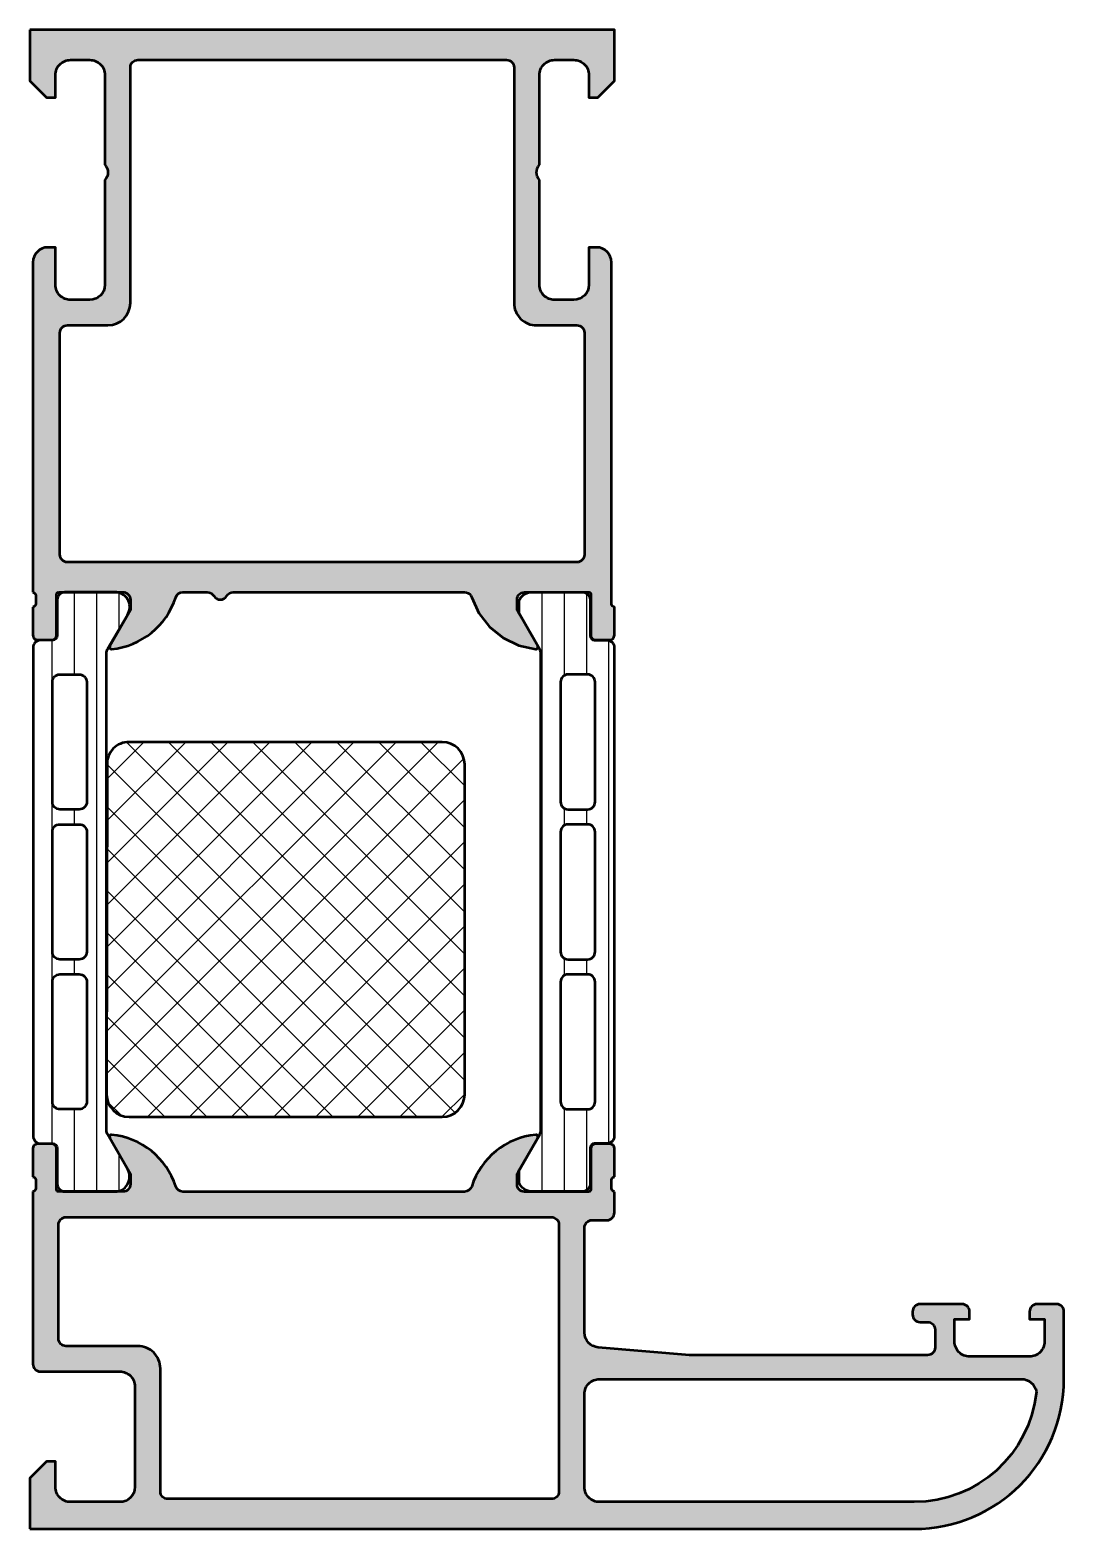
# Model space of a CAD drawing. Extents: x 0 to 69, y 0 to 100.
import ezdxf

# ---------------------------------------------------------------- set-up
doc = ezdxf.new("R2010")
doc.units = 0
for name, color, linetype, lineweight in [('0S-Alu contour', 7, 'Continuous', 50), ('0S-Alu hatch', 252, 'Continuous', 25), ('0S-Plastic contour', 254, 'Continuous', 50), ('0S-Plastic hatch', 253, 'Continuous', 25), ('0S-PT contour', 91, 'Continuous', 50), ('0S-PT hatch', 103, 'Continuous', 25)]:
    doc.layers.add(name, color=color, linetype=linetype, lineweight=lineweight)
pattern_1 = [(90, (0, 0), (-1.4859, 0), [])]

# ---------------------------------------------------------------- blocks, each defined once
blk = doc.blocks.new('430120__6A5ACF4F_3A1A_4404_AF6E_A0955A931F90_')
at = {"layer": '0S-Alu hatch'}
h = blk.add_hatch(color=256, dxfattribs=at)
edge = h.paths.add_edge_path()
edge.add_line((-0.0003802164005151, 99.98991842579602), (-0.000386907511654, 96.58991842578297))
edge.add_line((-0.000386907511654, 96.58991842578297), (1.099613092488255, 95.48991842578306))
edge.add_line((1.099613092488255, 95.48991842578306), (1.699613092488164, 95.48991842578306))
edge.add_line((1.699613092488164, 95.48991842578306), (1.699613092488164, 96.98991842578307))
edge.add_ellipse((2.699613092488283, 96.98991842578273), major_axis=(-1.000000000000119, 0), ratio=1, start_angle=269.9999999999808, end_angle=360, ccw=False)
edge.add_line((2.699613092488618, 97.98991842578283), (3.999613092488345, 97.98991842578283))
edge.add_ellipse((3.999613092488356, 96.98991842578285), major_axis=(-0.9999999999999857, 0), ratio=1, start_angle=180, end_angle=270.0000000000006, ccw=False)
edge.add_line((4.999613092488345, 96.98991842578283), (4.999613092488345, 90.98991842578285))
edge.add_ellipse((4.474613092488369, 90.48991842578283), major_axis=(-0.7249999999999829, 0), ratio=1, start_angle=136.3971810272952, end_angle=223.6028189727049, ccw=False)
edge.add_line((4.999613092488345, 89.98991842578282), (4.999613092488345, 82.98991842578317))
edge.add_ellipse((3.999613092488184, 82.98991842578299), major_axis=(-1.000000000000161, 0), ratio=1, start_angle=90.00000000000932, end_angle=180, ccw=False)
edge.add_line((3.999613092488345, 81.98991842578283), (2.699613092488164, 81.98991842578283))
edge.add_ellipse((2.699613092488154, 82.9899184257828), major_axis=(-0.9999999999999857, 0), ratio=1, start_angle=0, end_angle=90.00000000000051, ccw=False)
edge.add_line((1.699613092488164, 82.98991842578283), (1.699613092488164, 85.48991842578283))
edge.add_line((1.699613092488164, 85.48991842578283), (1.199613092488164, 85.48991842578283))
edge.add_arc((1.199613092488391, 84.48991842578307), 0.9999999999997726, 90.00000000001303, 180)
edge.add_line((0.1996130924886188, 84.48991842578283), (0.1996096279122525, 62.49029179644702))
edge.add_ellipse((0.1207649318092241, 62.22274321071141), major_axis=(-0.2789242403103473, 0), ratio=1, start_angle=178.8354106259141, end_angle=253.58012358051718, ccw=False)
edge.add_line((0.3996315563068151, 62.21707420956267), (0.3996315563068151, 61.7634802095626))
edge.add_ellipse((0.1207634606637308, 61.7578195500856), major_axis=(-0.2789255417370645, 0), ratio=1, start_angle=106.42459455535709, end_angle=181.1628700728737, ccw=False)
edge.add_line((0.1996305563068859, 61.49027620956275), (0.1996305563068859, 59.61026520955403))
edge.add_arc((0.4996305563067837, 59.61026520955408), 0.2999999999998977, 180, 270.0000000000108)
edge.add_line((0.4996305563068403, 59.31026520955419), (1.479604875349252, 59.31026520955419))
edge.add_arc((1.479604875349508, 59.61026520955411), 0.2999999999999261, 269.9999999999512, 360)
edge.add_line((1.779604875349434, 59.61026520955392), (1.779604875349662, 62.37026320955436))
edge.add_ellipse((1.899676067423591, 62.37023372008913), major_axis=(-0.1200711956952331, 0), ratio=1, start_angle=270.03397157005526, end_angle=359.9859281661568, ccw=False)
edge.add_line((1.899604875324769, 62.4903048946789), (6.199600038728533, 62.4903048946789))
edge.add_ellipse((6.199600038728587, 61.99030489467896), major_axis=(-0.4999999999999432, 0), ratio=1, start_angle=180, end_angle=270.0000000000062, ccw=False)
edge.add_line((6.699600038728533, 61.99030489467912), (6.699600038728533, 61.29030489467931))
edge.add_line((6.699600038728533, 61.29030489467931), (5.318104581106183, 58.89748457165154))
edge.add_arc((5.437719823376975, 58.82842467932745), 0.1381197846483871, 150.000000000045, 275.6225775507642)
edge.add_arc((4.961376797549643, 63.66691375655011), 5.000000000023643, 275.6225775508264, 342.251144380897)
edge.add_ellipse((10.19958718470503, 61.99026473546017), major_axis=(-0.4999999999785829, 0), ratio=1, start_angle=269.9999999999428, end_angle=342.2511443808156, ccw=False)
edge.add_line((10.19958718470553, 62.49026473543875), (11.83356178092123, 62.49026473543875))
edge.add_ellipse((11.83356178092119, 61.99026473543901), major_axis=(-0.4999999999997442, 0), ratio=1, start_angle=209.9999999999831, end_angle=269.99999999999613, ccw=False)
edge.add_arc((12.69958718470576, 62.49026473543882), 0.5000000000002734, 209.9999999999913, 330.0000000000087)
edge.add_ellipse((13.5656125884904, 61.99026473543865), major_axis=(-0.4999999999999928, 0), ratio=1, start_angle=269.9999999999866, end_angle=329.99999999998545, ccw=False)
edge.add_line((13.56561258849052, 62.49026473543864), (28.99963081952825, 62.49026473543807))
edge.add_line((28.99963081952825, 62.49026473543807), (29.12441204550038, 62.47443434125756))
edge.add_line((29.12441204550038, 62.47443434125756), (29.24128445647472, 62.42797203948606))
edge.add_line((29.24128445647472, 62.42797203948606), (29.3428658020826, 62.35381587887281))
edge.add_line((29.3428658020826, 62.35381587887281), (29.42272923872912, 62.25665756775168))
edge.add_line((29.42272923872912, 62.25665756775168), (29.4758219704168, 62.14264411339008))
edge.add_line((29.4758219704168, 62.14264411339008), (29.95523215008603, 61.0861517266664))
edge.add_line((29.95523215008603, 61.0861517266664), (30.66522468894055, 60.16858926102639))
edge.add_line((30.66522468894055, 60.16858926102639), (31.56757329663793, 59.43935865705459))
edge.add_line((31.56757329663793, 59.43935865705459), (32.61369515296479, 58.937721990434))
edge.add_line((32.61369515296479, 58.937721990434), (33.74726662685936, 58.69068758564089))
edge.add_line((33.74726662685936, 58.69068758564089), (33.78345173399117, 58.6918556631203))
edge.add_line((33.78345173399117, 58.6918556631203), (33.81810864699725, 58.70232584763147))
edge.add_line((33.81810864699725, 58.70232584763147), (33.84888769794708, 58.72138828204419))
edge.add_line((33.84888769794708, 58.72138828204419), (33.87370213002493, 58.74775057222456))
edge.add_line((33.87370213002493, 58.74775057222456), (33.89086957540582, 58.7796254087263))
edge.add_line((33.89086957540582, 58.7796254087263), (33.89922611634444, 58.81485174271865))
edge.add_line((33.89922611634444, 58.81485174271865), (33.89820519642814, 58.85104130068083))
edge.add_line((33.89820519642814, 58.85104130068083), (33.88787603194243, 58.88574050447591))
edge.add_line((33.88787603194243, 58.88574050447591), (32.49963140303549, 61.29026626131104))
edge.add_line((32.49963140303549, 61.29026626131104), (32.49963140303595, 61.99026320956289))
edge.add_line((32.49963140303595, 61.99026320956289), (32.51216347734322, 62.10152659553995))
edge.add_line((32.51216347734322, 62.10152659553995), (32.549141391653, 62.20721116299632))
edge.add_line((32.549141391653, 62.20721116299632), (32.60871066780197, 62.3020167286765))
edge.add_line((32.60871066780197, 62.3020167286765), (32.68788384898864, 62.38118870178465))
edge.add_line((32.68788384898864, 62.38118870178465), (32.7826903236151, 62.44075653130863))
edge.add_line((32.7826903236151, 62.44075653130863), (32.88837545529629, 62.47773283299415))
edge.add_line((32.88837545529629, 62.47773283299415), (32.99963903248392, 62.49026320955403))
edge.add_line((32.99963903248392, 62.49026320955403), (37.29965708538526, 62.49026320769718))
edge.add_line((37.29965708538526, 62.49026320769718), (37.33071335798701, 62.48617154745801))
edge.add_line((37.33071335798701, 62.48617154745801), (37.35965272082268, 62.47418209250503))
edge.add_line((37.35965272082268, 62.47418209250503), (37.38450338726085, 62.45511174565542))
edge.add_line((37.38450338726085, 62.45511174565542), (37.4035721544438, 62.43025986706396))
edge.add_line((37.4035721544438, 62.43025986706396), (37.41555976984642, 62.40131974217826))
edge.add_line((37.41555976984642, 62.40131974217826), (37.41964945599062, 62.37026320955369))
edge.add_line((37.41964945599062, 62.37026320955369), (37.41964945599062, 59.61026520955448))
edge.add_line((37.41964945599062, 59.61026520955448), (37.42987170810403, 59.5326194960241))
edge.add_line((37.42987170810403, 59.5326194960241), (37.45984183485604, 59.46026520955348))
edge.add_line((37.45984183485604, 59.46026520955348), (37.50751742163499, 59.39813317519798))
edge.add_line((37.50751742163499, 59.39813317519798), (37.56964945599071, 59.35045758841858))
edge.add_line((37.56964945599071, 59.35045758841858), (37.64200374246008, 59.3204874616676))
edge.add_line((37.64200374246008, 59.3204874616676), (37.71964945598944, 59.31026520955441))
edge.add_line((37.71964945598944, 59.31026520955441), (38.69962377503231, 59.31026520955396))
edge.add_line((38.69962377503231, 59.31026520955396), (38.76638005521869, 59.31778683589953))
edge.add_line((38.76638005521869, 59.31778683589953), (38.82978889676957, 59.33997454918375))
edge.add_line((38.82978889676957, 59.33997454918375), (38.88667071559081, 59.37571576481349))
edge.add_line((38.88667071559081, 59.37571576481349), (38.93417321977364, 59.42321826899655))
edge.add_line((38.93417321977364, 59.42321826899655), (38.96991443540452, 59.48010008781904))
edge.add_line((38.96991443540452, 59.48010008781904), (38.99210214868805, 59.54350892936787))
edge.add_line((38.99210214868805, 59.54350892936787), (38.9996237750334, 59.61026520955607))
edge.add_line((38.9996237750334, 59.61026520955607), (38.99962377503295, 61.49027620956309))
edge.add_line((38.99962377503295, 61.49027620956309), (38.93328330294395, 61.51967207454521))
edge.add_line((38.93328330294395, 61.51967207454521), (38.87676993368365, 61.56518486626208))
edge.add_line((38.87676993368365, 61.56518486626208), (38.83390827983595, 61.62373444990402))
edge.add_line((38.83390827983595, 61.62373444990402), (38.80759905715951, 61.69135840954067))
edge.add_line((38.80759905715951, 61.69135840954067), (38.79962277503324, 61.76348020956305))
edge.add_line((38.79962277503324, 61.76348020956305), (38.7996191959997, 84.48991842578295))
edge.add_arc((37.79961919599987, 84.48991842578299), 0.9999999999998294, 0, 89.99999999999675)
edge.add_line((37.79961919599993, 85.48991842578283), (37.29961919599992, 85.48991842578283))
edge.add_line((37.29961919599992, 85.48991842578283), (37.29961919599992, 82.9899184257826))
edge.add_ellipse((36.29961919600009, 82.98991842578255), major_axis=(-0.9999999999998365, 0), ratio=1, start_angle=90.00000000000358, end_angle=180, ccw=False)
edge.add_line((36.29961919600015, 81.9899184257827), (34.99961919599997, 81.98991842578283))
edge.add_ellipse((34.99961919599996, 82.9899184257828), major_axis=(-0.9999999999999857, 0), ratio=1, start_angle=0, end_angle=90.0000000000004, ccw=False)
edge.add_line((33.99961919599997, 82.98991842578283), (33.99961919599997, 89.98991842578282))
edge.add_ellipse((34.52461919599996, 90.48991842578283), major_axis=(-0.7249999999999939, 0), ratio=1, start_angle=-43.602818972704085, end_angle=43.602818972704085, ccw=False)
edge.add_line((33.99961919599997, 90.98991842578285), (33.99961919599997, 96.98991842578283))
edge.add_ellipse((34.99961919599996, 96.98991842578285), major_axis=(-0.9999999999999928, 0), ratio=1, start_angle=269.9999999999996, end_angle=360, ccw=False)
edge.add_line((34.99961919599997, 97.98991842578283), (36.29961919600015, 97.98991842578283))
edge.add_ellipse((36.29961919600016, 96.98991842578285), major_axis=(-0.9999999999999857, 0), ratio=1, start_angle=180, end_angle=270.0000000000004, ccw=False)
edge.add_line((37.29961919600015, 96.98991842578283), (37.29961919600015, 95.48991842578283))
edge.add_line((37.29961919600015, 95.48991842578283), (37.89961919600006, 95.48991842578283))
edge.add_line((37.89961919600006, 95.48991842578283), (38.99961919599997, 96.58991842578274))
edge.add_line((38.99961919599997, 96.58991842578274), (38.99961919599997, 99.98991842579602))
edge.add_line((38.99961919599997, 99.98991842579602), (-0.0003802164005151, 99.98991842579602))
edge = h.paths.add_edge_path()
edge.add_ellipse((7.199608514851732, 97.4899214775409), major_axis=(-0.5000000000000142, 0), ratio=1, start_angle=270.00000000000165, end_angle=360, ccw=False)
edge.add_line((7.199608514851718, 97.9899214775409), (31.7996237736366, 97.9899214775409))
edge.add_ellipse((31.79962377363652, 97.48992147754083), major_axis=(-0.5000000000000782, 0), ratio=1, start_angle=180, end_angle=269.999999999991, ccw=False)
edge.add_line((32.2996237736366, 97.48992147754069), (32.29962377363388, 81.78991384814636))
edge.add_arc((33.79962377363382, 81.78991384814606), 1.499999999999943, 180, 270.0000000000019)
edge.add_line((33.79962377363387, 80.28991384814611), (36.49962376991522, 80.28991384812815))
edge.add_ellipse((36.49962376991516, 79.7899138481281), major_axis=(-0.500000000000064, 0), ratio=1, start_angle=180, end_angle=269.99999999999267, ccw=False)
edge.add_line((36.99962376991522, 79.78991384821842), (36.9996237736405, 64.99026473579164))
edge.add_ellipse((36.4996273302848, 64.99026473570117), major_axis=(-0.4999964433557042, 0), ratio=1, start_angle=89.99796146253982, end_angle=180, ccw=False)
edge.add_line((36.49960954081604, 64.49026829266194), (2.499591035101332, 64.49128212531917))
edge.add_ellipse((2.499608514963494, 64.99128212501381), major_axis=(-0.5000000000001812, 0), ratio=1, start_angle=0, end_angle=89.99799695534278, ccw=False)
edge.add_line((1.999608514963313, 64.99128212510135), (1.999608518573094, 79.78991384823661))
edge.add_ellipse((2.499608518573065, 79.78991384814614), major_axis=(-0.4999999999999716, 0), ratio=1, start_angle=269.99999999999636, end_angle=360, ccw=False)
edge.add_line((2.499608518573097, 80.28991384814611), (5.199608514851718, 80.28991384814611))
edge.add_arc((5.199608514851718, 81.78991384814611), 1.5, 270, 360)
edge.add_line((6.699608514851718, 81.78991384814611), (6.699608514851718, 97.48992147754092))
at = {"layer": '0S-Alu contour', "color": 7}
for points in [[(-0.0003802164005151, 99.98991842579602), (-0.000386907511654, 96.58991842578297), (1.099613092488255, 95.48991842578306), (1.699613092488164, 95.48991842578306), (1.699613092488164, 96.98991842578307)], [(37.29961919600015, 96.98991842578283), (37.29961919600015, 95.48991842578283), (37.89961919600006, 95.48991842578283), (38.99961919599997, 96.58991842578274), (38.99961919599997, 99.98991842579602), (-0.0003802164005151, 99.98991842579602)], [(2.699613092488618, 97.98991842578283), (3.999613092488345, 97.98991842578283)], [(6.699608514851718, 81.78991384814611), (6.699608514851718, 97.48992147754092)], [(7.199608514851718, 97.9899214775409), (31.7996237736366, 97.9899214775409)], [(32.2996237736366, 97.48992147754069), (32.29962377363388, 81.78991384814636)], [(34.99961919599997, 97.98991842578283), (36.29961919600015, 97.98991842578283)], [(4.999613092488345, 96.98991842578283), (4.999613092488345, 90.98991842578285)], [(33.99961919599997, 90.98991842578285), (33.99961919599997, 96.98991842578283)], [(4.999613092488345, 89.98991842578282), (4.999613092488345, 82.98991842578317)], [(33.99961919599997, 82.98991842578283), (33.99961919599997, 89.98991842578282)], [(1.699613092488164, 82.98991842578283), (1.699613092488164, 85.48991842578283), (1.199613092488164, 85.48991842578283)], [(37.79961919599993, 85.48991842578283), (37.29961919599992, 85.48991842578283), (37.29961919599992, 82.9899184257826)], [(0.1996130924886188, 84.48991842578283), (0.1996096279122525, 62.49029179644702)], [(13.56561258849052, 62.49026473543864), (28.99963081952825, 62.49026473543807), (29.12441204550038, 62.47443434125756), (29.24128445647472, 62.42797203948606), (29.3428658020826, 62.35381587887281), (29.42272923872912, 62.25665756775168), (29.4758219704168, 62.14264411339008), (29.95523215008603, 61.0861517266664), (30.66522468894055, 60.16858926102639), (31.56757329663793, 59.43935865705459), (32.61369515296479, 58.937721990434), (33.74726662685936, 58.69068758564089), (33.78345173399117, 58.6918556631203), (33.81810864699725, 58.70232584763147), (33.84888769794708, 58.72138828204419), (33.87370213002493, 58.74775057222456), (33.89086957540582, 58.7796254087263), (33.89922611634444, 58.81485174271865), (33.89820519642814, 58.85104130068083), (33.88787603194243, 58.88574050447591), (32.49963140303549, 61.29026626131104), (32.49963140303595, 61.99026320956289), (32.51216347734322, 62.10152659553995), (32.549141391653, 62.20721116299632), (32.60871066780197, 62.3020167286765), (32.68788384898864, 62.38118870178465), (32.7826903236151, 62.44075653130863), (32.88837545529629, 62.47773283299415), (32.99963903248392, 62.49026320955403), (37.29965708538526, 62.49026320769718), (37.33071335798701, 62.48617154745801), (37.35965272082268, 62.47418209250503), (37.38450338726085, 62.45511174565542), (37.4035721544438, 62.43025986706396), (37.41555976984642, 62.40131974217826), (37.41964945599062, 62.37026320955369), (37.41964945599062, 59.61026520955448), (37.42987170810403, 59.5326194960241), (37.45984183485604, 59.46026520955348), (37.50751742163499, 59.39813317519798), (37.56964945599071, 59.35045758841858), (37.64200374246008, 59.3204874616676), (37.71964945598944, 59.31026520955441), (38.69962377503231, 59.31026520955396), (38.76638005521869, 59.31778683589953), (38.82978889676957, 59.33997454918375), (38.88667071559081, 59.37571576481349), (38.93417321977364, 59.42321826899655), (38.96991443540452, 59.48010008781904), (38.99210214868805, 59.54350892936787), (38.9996237750334, 59.61026520955607), (38.99962377503295, 61.49027620956309), (38.93328330294395, 61.51967207454521), (38.87676993368365, 61.56518486626208), (38.83390827983595, 61.62373444990402), (38.80759905715951, 61.69135840954067), (38.79962277503324, 61.76348020956305), (38.7996191959997, 84.48991842578295)], [(3.999613092488345, 81.98991842578283), (2.699613092488164, 81.98991842578283)], [(36.29961919600015, 81.9899184257827), (34.99961919599997, 81.98991842578283)], [(2.499608518573097, 80.28991384814611), (5.199608514851718, 80.28991384814611)], [(33.79962377363387, 80.28991384814611), (36.49962376991522, 80.28991384812815)], [(1.999608514963313, 64.99128212510135), (1.999608518573094, 79.78991384823661)], [(36.99962376991522, 79.78991384821842), (36.9996237736405, 64.99026473579164)], [(36.49960954081604, 64.49026829266194), (2.499591035101332, 64.49128212531917)], [(0.3996315563068151, 62.21707420956267), (0.3996315563068151, 61.7634802095626)], [(1.779604875349434, 59.61026520955392), (1.779604875349662, 62.37026320955436)], [(1.899604875324769, 62.4903048946789), (6.199600038728533, 62.4903048946789)], [(10.19958718470553, 62.49026473543875), (11.83356178092123, 62.49026473543875)], [(0.1996305563068859, 61.49027620956275), (0.1996305563068859, 59.61026520955403)], [(6.699600038728533, 61.99030489467912), (6.699600038728533, 61.29030489467931), (5.318104581106183, 58.89748457165154)], [(0.4996305563068403, 59.31026520955419), (1.479604875349252, 59.31026520955419)]]:
    blk.add_lwpolyline(points, dxfattribs=at)
at = {"layer": '0S-Alu contour', "color": 7, "extrusion": (0, 0, -1)}
for centre, radius, start, end in [((-2.699613092488283, 96.98991842578273), 1.000000000000119, 0, 90.00000000001923), ((-3.999613092488356, 96.98991842578285), 0.9999999999999857, 89.99999999999939, 180), ((-7.199608514851732, 97.4899214775409), 0.5000000000000142, 0, 89.99999999999837), ((-31.79962377363652, 97.48992147754083), 0.5000000000000782, 90.00000000000895, 180), ((-34.99961919599996, 96.98991842578285), 0.9999999999999928, 0, 90.0000000000004), ((-36.29961919600016, 96.98991842578285), 0.9999999999999857, 89.99999999999959, 180), ((-4.474613092488369, 90.48991842578283), 0.7249999999999829, 136.3971810272951, 223.6028189727049), ((-34.52461919599996, 90.48991842578283), 0.7249999999999939, 316.3971810272959, 43.6028189727041), ((-2.699613092488154, 82.9899184257828), 0.9999999999999857, 269.9999999999995, 0), ((-3.999613092488184, 82.98991842578299), 1.000000000000161, 180, 269.9999999999907), ((-34.99961919599996, 82.9899184257828), 0.9999999999999857, 269.9999999999996, 0), ((-36.29961919600009, 82.98991842578255), 0.9999999999998365, 180, 269.9999999999964), ((-2.499608518573065, 79.78991384814614), 0.4999999999999716, 0, 90.00000000000365), ((-36.49962376991516, 79.7899138481281), 0.500000000000064, 90.00000000000733, 180), ((-2.499608514963494, 64.99128212501381), 0.5000000000001812, 270.0020030446572, 0), ((-36.4996273302848, 64.99026473570117), 0.4999964433557042, 180, 270.0020385374602), ((-0.1207649318092241, 62.22274321071141), 0.2789242403103473, 106.4198764194828, 181.1645893740859), ((-1.899676067423591, 62.37023372008913), 0.1200711956952331, 0.0140718338431934, 89.96602842994473), ((-6.199600038728587, 61.99030489467896), 0.4999999999999432, 89.9999999999938, 180), ((-10.19958718470503, 61.99026473546017), 0.4999999999785829, 17.74885561918439, 90.00000000005718), ((-11.83356178092119, 61.99026473543901), 0.4999999999997442, 90.0000000000039, 150.0000000000169), ((-13.5656125884904, 61.99026473543865), 0.4999999999999928, 30.00000000001457, 90.00000000001342), ((-0.1207634606637308, 61.7578195500856), 0.2789255417370645, 178.8371299271263, 253.5754054446429)]:
    blk.add_arc(centre, radius, start, end, dxfattribs=at)
at = {"layer": '0S-Alu contour', "color": 7}
for centre, radius, start, end in [((1.199613092488391, 84.48991842578307), 0.9999999999997726, 90.00000000001303, 180), ((37.79961919599987, 84.48991842578299), 0.9999999999998294, 0, 89.99999999999675), ((5.199608514851718, 81.78991384814611), 1.5, 270, 0), ((33.79962377363382, 81.78991384814606), 1.499999999999943, 180, 270.0000000000019), ((4.961376797549643, 63.66691375655011), 5.000000000023643, 275.6225775508264, 342.251144380897), ((12.69958718470576, 62.49026473543882), 0.5000000000002734, 209.9999999999913, 330.0000000000087), ((0.4996305563067837, 59.61026520955408), 0.2999999999998977, 180, 270.0000000000108), ((1.479604875349508, 59.61026520955411), 0.2999999999999261, 269.9999999999512, 0), ((5.437719823376975, 58.82842467932745), 0.1381197846483871, 150.000000000045, 275.6225775507642)]:
    blk.add_arc(centre, radius, start, end, dxfattribs=at)
blk = doc.blocks.new('284163__4531438E_6E4B_417D_AE39_2A43026FD700___57F7EFBF_4CFB_40B4_B2FC_0DBEC8D63BB1_')
at = {"layer": '0S-Plastic hatch'}
h = blk.add_hatch(dxfattribs=at)
h.set_pattern_fill('ANSI31', color=256, scale=0.4680000000000001, angle=45, style=0)
h.set_pattern_definition(pattern_1)
edge = h.paths.add_edge_path()
edge.add_arc((0.7075306013844604, 26.21030189467891), 0.5, 180.0000269581648, 270)
edge.add_line((0.7075306013844603, 25.71030189467891), (1.517861934717728, 25.71030189467891))
edge.add_ellipse((1.517861934717725, 25.41030189467889), major_axis=(-0.3000000000000149, 0), ratio=1, start_angle=180, end_angle=269.99999999999943, ccw=False)
edge.add_line((1.81786193471774, 25.41030189467888), (1.817529984320714, 23.01030351174256))
edge.add_arc((2.317525961759299, 23.01030087211747), 0.4999959774455549, 179.9996975182267, 270.0003024811853)
edge.add_line((2.317528601384367, 22.51030489467889), (5.794070099483889, 22.5103048946789))
edge.add_arc((5.651759450492527, 23.50012296940175), 0.9999960709244822, 278.1816080519002, 392.7270160998408)
edge.add_line((6.493012099483878, 24.04075789467891), (5.174542384997239, 26.32441474142909))
edge.add_ellipse((5.607555101728022, 26.57441471572866), major_axis=(-0.5000000000003578, 0), ratio=1, start_angle=5.9898169411098934e-05, end_angle=29.999996599322287, ccw=False)
edge.add_line((5.107555101727938, 26.57441419296013), (5.112124444141926, 58.42619559639771))
edge.add_ellipse((5.612124444141946, 58.42619507362902), major_axis=(-0.5000000000002928, 0), ratio=1, start_angle=330.00000340065594, end_angle=359.9999401018306, ccw=False)
edge.add_line((5.179111727411313, 58.67619504792872), (6.497581441897891, 60.95985189467889))
edge.add_arc((5.666559194006608, 61.49975517119866), 0.9910063190954282, 326.9887934339474, 442.3408903046553)
edge.add_line((5.798639441897964, 62.48192029611607), (2.322097943798437, 62.48186958326562))
edge.add_arc((2.307985268505576, 61.9961534417437), 0.4859211229601602, 88.33571661605257, 180.6894656278489)
edge.add_line((1.822099326734755, 61.99030627761525), (1.822431277131783, 59.59030789467891))
edge.add_ellipse((1.522431277131795, 59.5903078946789), major_axis=(-0.299999999999988, 0), ratio=1, start_angle=90.00000000000102, end_angle=180, ccw=False)
edge.add_line((1.5224312771318, 59.29030789467891), (0.7075152730933568, 59.29030789467891))
edge.add_arc((0.7075152730933622, 58.79030789467892), 0.4999999999999929, 90.00000000000063, 180.0000269581648)
edge.add_line((0.2075152730934246, 58.79030765943815), (0.2075306013845158, 26.21030165943814))
edge = h.paths.add_edge_path()
edge.add_ellipse((3.293151885067735, 28.49717917475556), major_axis=(-0.4999963606566175, 0), ratio=1, start_angle=89.99958295741482, end_angle=180.0004170428646, ccw=False)
edge.add_line((3.293148245711108, 27.99718281411219), (1.99315413944322, 27.99718281411219))
edge.add_ellipse((1.993137566646399, 28.49718281592517), major_axis=(-0.500000002087636, 0), ratio=1, start_angle=0, end_angle=90.00189910261747, ccw=False)
edge.add_line((1.493137564558765, 28.49718281410704), (1.493137564558764, 36.49717976199471))
edge.add_ellipse((1.993137566716079, 36.49717976011725), major_axis=(-0.5000000021573149, 0), ratio=1, start_angle=269.9981009105036, end_angle=360, ccw=False)
edge.add_line((1.993154139398399, 36.99717976199991), (3.293148245711137, 36.99717976199992))
edge.add_ellipse((3.293151885067849, 36.49718340135667), major_axis=(-0.4999963606565038, 0), ratio=1, start_angle=179.9995829571355, end_angle=270.000417042595, ccw=False)
edge.add_line((3.793148245711108, 36.4971797619999), (3.793148245711107, 28.49718281411219))
edge = h.paths.add_edge_path()
edge.add_ellipse((3.2931482457215, 38.49717976199992), major_axis=(-0.5000000000000142, 0), ratio=1, start_angle=90.00000000119331, end_angle=180, ccw=False)
edge.add_line((3.293148245731913, 37.9971797619999), (1.993137564579569, 37.99717976199991))
edge.add_ellipse((1.993137564569163, 38.4971797619999), major_axis=(-0.4999999999999929, 0), ratio=1, start_angle=0, end_angle=90.0000000011924, ccw=False)
edge.add_line((1.49313756456917, 38.49717976199471), (1.493137564569167, 46.50088664682284))
edge.add_ellipse((1.993137564569167, 46.50088664682804), major_axis=(-0.5, 0), ratio=1, start_angle=270, end_angle=360, ccw=False)
edge.add_line((1.993137564569167, 47.00088664682804), (3.293148245721511, 47.00088664682804))
edge.add_ellipse((3.293148245721518, 46.50088664682805), major_axis=(-0.4999999999999929, 0), ratio=1, start_angle=180, end_angle=270.0000000000008, ccw=False)
edge.add_line((3.793148245721511, 46.50088664682285), (3.793148245721514, 38.49717976199471))
edge = h.paths.add_edge_path()
edge.add_ellipse((1.993137566656807, 48.50088664864102), major_axis=(-0.5000000020876408, 0), ratio=1, start_angle=0, end_angle=90.00189910261679, ccw=False)
edge.add_line((1.493137564569167, 48.5008866468229), (1.493137564569167, 56.50089885351006))
edge.add_ellipse((1.993122305780076, 56.50089885351526), major_axis=(-0.4999847412109091, 0), ratio=1, start_angle=270, end_angle=360, ccw=False)
edge.add_line((1.993122305780076, 57.00088359472617), (3.293132986932477, 57.00088359472618))
edge.add_ellipse((3.293132986932469, 56.50086833593714), major_axis=(-0.5000152587890412, 0), ratio=1, start_angle=180, end_angle=269.9999999999992, ccw=False)
edge.add_line((3.793148245721511, 56.50086833593193), (3.79314824572151, 48.50088664682803))
edge.add_ellipse((3.293151885078188, 48.50088300747136), major_axis=(-0.4999963606565677, 0), ratio=1, start_angle=89.9995829574089, end_angle=180.0004170428646, ccw=False)
edge.add_line((3.293148245721511, 48.00088664682804), (1.993154139453622, 48.00088664682804))
at = {"layer": '0S-Alu contour', "color": 7}
for points in [[(1.993122305780076, 57.00088359472617), (3.293132986932477, 57.00088359472618)], [(1.493137564569167, 48.5008866468229), (1.493137564569167, 56.50089885351006)], [(3.793148245721511, 56.50086833593193), (3.79314824572151, 48.50088664682803)], [(3.293148245721511, 48.00088664682804), (1.993154139453622, 48.00088664682804)], [(1.993137564569167, 47.00088664682804), (3.293148245721511, 47.00088664682804)], [(1.49313756456917, 38.49717976199471), (1.493137564569167, 46.50088664682284)], [(3.793148245721511, 46.50088664682285), (3.793148245721514, 38.49717976199471)], [(3.293148245731913, 37.9971797619999), (1.993137564579569, 37.99717976199991)], [(1.493137564558765, 28.49718281410704), (1.493137564558764, 36.49717976199471)], [(1.993154139398399, 36.99717976199991), (3.293148245711137, 36.99717976199992)], [(3.793148245711108, 36.4971797619999), (3.793148245711107, 28.49718281411219)], [(3.293148245711108, 27.99718281411219), (1.99315413944322, 27.99718281411219)]]:
    blk.add_lwpolyline(points, dxfattribs=at)
at = {"layer": '0S-Alu contour', "color": 7, "extrusion": (0, 0, -1)}
for centre, radius, start, end in [((-1.993122305780076, 56.50089885351526), 0.4999847412109091, 0, 90), ((-3.293132986932469, 56.50086833593714), 0.5000152587890412, 90.00000000000081, 180), ((-1.993137566656807, 48.50088664864102), 0.5000000020876408, 269.9981008973832, 0), ((-3.293151885078188, 48.50088300747136), 0.4999963606565677, 179.9995829571354, 270.0004170425911), ((-1.993137564569167, 46.50088664682804), 0.5, 0, 90), ((-3.293148245721518, 46.50088664682805), 0.4999999999999929, 89.9999999999992, 180), ((-1.993137564569163, 38.4971797619999), 0.4999999999999929, 269.9999999988076, 0), ((-3.2931482457215, 38.49717976199992), 0.5000000000000142, 180, 269.9999999988067), ((-1.993137566716079, 36.49717976011725), 0.5000000021573149, 0, 90.00189908949643), ((-3.293151885067849, 36.49718340135667), 0.4999963606565038, 89.99958295740495, 180.0004170428646), ((-1.993137566646399, 28.49718281592517), 0.500000002087636, 269.9981008973825, 0), ((-3.293151885067735, 28.49717917475556), 0.4999963606566175, 179.9995829571354, 270.0004170425853)]:
    blk.add_arc(centre, radius, start, end, dxfattribs=at)
at = {"layer": '0S-Plastic contour', "color": 7}
for points in [[(5.798639441897964, 62.48192029611607), (2.322097943798437, 62.48186958326562)], [(1.822099326734755, 61.99030627761525), (1.822431277131783, 59.59030789467891)], [(5.179111727411313, 58.67619504792872), (6.497581441897891, 60.95985189467889)], [(1.5224312771318, 59.29030789467891), (0.7075152730933568, 59.29030789467891)], [(0.2075152730934246, 58.79030765943815), (0.2075306013845158, 26.21030165943814)], [(5.107555101727938, 26.57441419296013), (5.112124444141926, 58.42619559639771)], [(6.493012099483878, 24.04075789467891), (5.174542384997239, 26.32441474142909)], [(0.7075306013844603, 25.71030189467891), (1.517861934717728, 25.71030189467891)], [(1.81786193471774, 25.41030189467888), (1.817529984320714, 23.01030351174256)], [(2.317528601384367, 22.51030489467889), (5.794070099483889, 22.5103048946789)]]:
    blk.add_lwpolyline(points, dxfattribs=at)
for centre, radius, start, end in [((2.307985268505576, 61.9961534417437), 0.4859211229601602, 88.33571661605257, 180.6894656278489), ((5.666559194006608, 61.49975517119866), 0.9910063190954282, 326.9887934339474, 82.34089030465535), ((0.7075152730933622, 58.79030789467892), 0.4999999999999929, 90.00000000000063, 180.0000269581648), ((0.7075306013844604, 26.21030189467891), 0.5, 180.0000269581648, 270), ((5.651759450492527, 23.50012296940175), 0.9999960709244822, 278.1816080519002, 32.72701609984075), ((2.317525961759299, 23.01030087211747), 0.4999959774455549, 179.9996975182267, 270.0003024811853)]:
    blk.add_arc(centre, radius, start, end, dxfattribs=at)
at = {"layer": '0S-Plastic contour', "color": 7, "extrusion": (0, 0, -1)}
for centre, radius, start, end in [((-1.522431277131795, 59.5903078946789), 0.299999999999988, 180, 269.999999999999), ((-5.612124444141946, 58.42619507362902), 0.5000000000002928, 5.98981694121e-05, 29.99999659934405), ((-5.607555101728022, 26.57441471572866), 0.5000000000003578, 330.0000034006777, 359.9999401018306), ((-1.517861934717725, 25.41030189467889), 0.3000000000000149, 90.0000000000006, 180)]:
    blk.add_arc(centre, radius, start, end, dxfattribs=at)
blk = doc.blocks.new('430710__FAF31C18_2536_43A8_BF3A_9848BAE1F6AA_')
at = {"layer": '0S-PT hatch'}
h = blk.add_hatch(dxfattribs=at)
h.set_pattern_fill('ANSI37', color=256, scale=0.625, angle=90, style=0)
h.set_pattern_definition([(135, (0, 0), (-1.403165018917055, -1.403165018917055), []), (225, (0, 0), (1.403165018917055, -1.403165018917055), [])])
edge = h.paths.add_edge_path()
edge.add_arc((27.50986952262735, 28.99030756991325), 1.500002675236727, 270.0001021862424, 359.999897814315)
edge.add_line((29.0098721978617, 28.99030489467891), (29.0098721978617, 50.99030489467891))
edge.add_arc((27.50986847841954, 50.99030117523676), 1.500003719446763, 0.0001420731681082, 89.99985792812735)
edge.add_line((27.5098721978617, 52.49030489467891), (6.609839772934932, 52.49030489467891))
edge.add_arc((6.586764708113093, 51.04601515516365), 1.444474060094391, 89.08467718396774, 182.2103232930194)
edge.add_line((5.143365360336359, 50.99030489467891), (5.109839772935425, 28.99030489467891))
edge.add_arc((6.609840290333769, 28.99030541207725), 1.500000517398432, 180.0000197662889, 269.999980236827)
edge.add_line((6.609839772934932, 27.49030489467891), (27.5098721978617, 27.49030489467891))
at = {"layer": '0S-PT contour', "color": 7}
for points in [[(27.5098721978617, 52.49030489467891), (6.609839772934932, 52.49030489467891)], [(5.143365360336359, 50.99030489467891), (5.109839772935425, 28.99030489467891)], [(29.0098721978617, 28.99030489467891), (29.0098721978617, 50.99030489467891)], [(6.609839772934932, 27.49030489467891), (27.5098721978617, 27.49030489467891)]]:
    blk.add_lwpolyline(points, dxfattribs=at)
for centre, radius, start, end in [((6.586764708113093, 51.04601515516365), 1.444474060094391, 89.08467718396774, 182.2103232930194), ((27.50986847841954, 50.99030117523676), 1.500003719446763, 0.0001420731681082, 89.99985792812735), ((6.609840290333769, 28.99030541207725), 1.500000517398432, 180.0000197662889, 269.999980236827), ((27.50986952262735, 28.99030756991325), 1.500002675236727, 270.0001021862424, 359.999897814315)]:
    blk.add_arc(centre, radius, start, end, dxfattribs=at)
blk = doc.blocks.new('284163__C8AC052E_BEB6_401B_8392_850701B3456E___D8141060_5E93_4253_BFD5_4B75A9B5EBB8_')
at = {"layer": '0S-Plastic hatch'}
h = blk.add_hatch(dxfattribs=at)
h.set_pattern_fill('ANSI31', color=256, scale=0.4680000000000001, angle=45, style=0)
h.set_pattern_definition(pattern_1)
edge = h.paths.add_edge_path()
edge.add_ellipse((38.49228467120704, 26.20996348602701), major_axis=(-0.5000000000000056, 0), ratio=1, start_angle=90.0000000000008, end_angle=179.9999730553583, ccw=False)
edge.add_line((38.49228467120705, 25.70996348602701), (37.68195333787378, 25.70996348602701))
edge.add_arc((37.68195333787379, 25.40996348602699), 0.3000000000000185, 90.00000000000136, 180)
edge.add_line((37.38195333787377, 25.40996348602698), (37.38228528827079, 23.00996510309066))
edge.add_ellipse((36.8822893108322, 23.00996246346559), major_axis=(-0.499995977445562, 0), ratio=1, start_angle=89.99969751881582, end_angle=180.0003024817733, ccw=False)
edge.add_line((36.88228667120714, 22.50996648602699), (33.40574517310762, 22.509966486027))
edge.add_ellipse((33.54805582209897, 23.49978456074985), major_axis=(-0.9999960709244742, 0), ratio=1, start_angle=-32.72701609984102, end_angle=81.81839194810021, ccw=False)
edge.add_line((32.70680317310763, 24.040419486027), (34.02527288759427, 26.32407633277719))
edge.add_arc((33.59226017086351, 26.57407630707675), 0.50000000000034, 330.0000034006769, 359.9999401018306)
edge.add_line((34.09226017086357, 26.57407578430824), (34.08769082844958, 58.42585718774582))
edge.add_arc((33.58769082844957, 58.42585666497713), 0.5000000000002875, 5.98981694121e-05, 29.99999659934351)
edge.add_line((34.0207035451802, 58.67585663927682), (32.70223383069362, 60.95951348602699))
edge.add_ellipse((33.54348647968495, 61.50014841130417), major_axis=(-0.9999960709244733, 0), ratio=1, start_angle=-81.8183919480976, end_angle=32.727016099842274, ccw=False)
edge.add_line((33.40117583069355, 62.48996648602701), (36.87771732879307, 62.48996648602702))
edge.add_ellipse((36.87771996841816, 61.98997050858842), major_axis=(-0.499995977445562, 0), ratio=1, start_angle=179.9996975182268, end_angle=270.0003024811883, ccw=False)
edge.add_line((37.37771594585675, 61.98996786896334), (37.37738399545972, 59.58996948602701))
edge.add_arc((37.67738399545971, 59.589969486027), 0.29999999999999, 180, 269.9999999999986)
edge.add_line((37.67738399545971, 59.28996948602701), (38.49229999949815, 59.28996948602701))
edge.add_ellipse((38.49229999949815, 58.78996948602702), major_axis=(-0.4999999999999929, 0), ratio=1, start_angle=179.9999730418353, end_angle=270, ccw=False)
edge.add_line((38.99229999949809, 58.78996925078625), (38.99228467120699, 26.20996325078624))
edge = h.paths.add_edge_path()
edge.add_arc((35.90666338752377, 28.49684076610366), 0.4999963606566175, 179.9995829571354, 270.0004170425854)
edge.add_line((35.9066670268804, 27.99684440546029), (37.20666113314829, 27.99684440546029))
edge.add_arc((37.20667770594511, 28.49684440727326), 0.5000000020876358, 269.9981008973821, 360)
edge.add_line((37.70667770803275, 28.49684440545514), (37.70667770803274, 36.49684135334281))
edge.add_arc((37.20667770587543, 36.49684135146535), 0.5000000021573144, 0, 90.00189908949643)
edge.add_line((37.20666113319311, 36.99684135334801), (35.90666702688037, 36.99684135334802))
edge.add_arc((35.90666338752366, 36.49684499270477), 0.4999963606565038, 89.9995829574049, 180.0004170428646)
edge.add_line((35.4066670268804, 36.496841353348), (35.4066670268804, 28.49684440546029))
edge = h.paths.add_edge_path()
edge.add_arc((37.20667770802234, 38.49684135334801), 0.4999999999999929, 269.9999999988071, 360)
edge.add_line((37.70667770802234, 38.4968413533428), (37.70667770802234, 46.50054823817094))
edge.add_arc((37.20667770802234, 46.50054823817614), 0.5, 0, 90)
edge.add_line((37.20667770802234, 47.00054823817614), (35.90666702687, 47.00054823817614))
edge.add_arc((35.90666702686999, 46.50054823817614), 0.4999999999999929, 89.9999999999992, 180)
edge.add_line((35.40666702687, 46.50054823817096), (35.40666702687, 38.49684135334282))
edge.add_arc((35.90666702687001, 38.49684135334802), 0.5000000000000142, 180, 269.9999999988063)
edge.add_line((35.9066670268596, 37.99684135334801), (37.20667770801193, 37.99684135334801))
edge = h.paths.add_edge_path()
edge.add_arc((35.90666338751332, 48.50054459881946), 0.4999963606565677, 179.9995829571354, 270.0004170425911)
edge.add_line((35.90666702687, 48.00054823817614), (37.20666113313789, 48.00054823817614))
edge.add_arc((37.2066777059347, 48.50054823998913), 0.500000002087643, 269.9981008973829, 360)
edge.add_line((37.70667770802235, 48.50054823817099), (37.70667770802234, 56.50056044485816))
edge.add_arc((37.20669296681143, 56.50056044486336), 0.4999847412109091, 0, 90)
edge.add_line((37.20669296681143, 57.00054518607426), (35.90668228565903, 57.00054518607428))
edge.add_arc((35.90668228565904, 56.50052992728524), 0.5000152587890412, 90.00000000000081, 180)
edge.add_line((35.40666702687, 56.50052992728003), (35.40666702687, 48.50054823817613))
at = {"layer": '0S-Alu contour', "color": 7}
for points in [[(37.20669296681143, 57.00054518607426), (35.90668228565903, 57.00054518607428)], [(35.40666702687, 56.50052992728003), (35.40666702687, 48.50054823817613)], [(37.70667770802235, 48.50054823817099), (37.70667770802234, 56.50056044485816)], [(35.90666702687, 48.00054823817614), (37.20666113313789, 48.00054823817614)], [(37.20667770802234, 47.00054823817614), (35.90666702687, 47.00054823817614)], [(35.40666702687, 46.50054823817096), (35.40666702687, 38.49684135334282)], [(37.70667770802234, 38.4968413533428), (37.70667770802234, 46.50054823817094)], [(35.9066670268596, 37.99684135334801), (37.20667770801193, 37.99684135334801)], [(35.4066670268804, 36.496841353348), (35.4066670268804, 28.49684440546029)], [(37.20666113319311, 36.99684135334801), (35.90666702688037, 36.99684135334802)], [(37.70667770803275, 28.49684440545514), (37.70667770803274, 36.49684135334281)], [(35.9066670268804, 27.99684440546029), (37.20666113314829, 27.99684440546029)]]:
    blk.add_lwpolyline(points, dxfattribs=at)
for centre, radius, start, end in [((35.90668228565904, 56.50052992728524), 0.5000152587890412, 90.00000000000081, 180), ((37.20669296681143, 56.50056044486336), 0.4999847412109091, 0, 90), ((35.90666338751332, 48.50054459881946), 0.4999963606565677, 179.9995829571354, 270.0004170425911), ((37.2066777059347, 48.50054823998913), 0.500000002087643, 269.9981008973829, 0), ((35.90666702686999, 46.50054823817614), 0.4999999999999929, 89.9999999999992, 180), ((37.20667770802234, 46.50054823817614), 0.5, 0, 90), ((35.90666702687001, 38.49684135334802), 0.5000000000000142, 180, 269.9999999988063), ((37.20667770802234, 38.49684135334801), 0.4999999999999929, 269.9999999988071, 0), ((35.90666338752366, 36.49684499270477), 0.4999963606565038, 89.9995829574049, 180.0004170428646), ((37.20667770587543, 36.49684135146535), 0.5000000021573144, 0, 90.00189908949643), ((35.90666338752377, 28.49684076610366), 0.4999963606566175, 179.9995829571354, 270.0004170425854), ((37.20667770594511, 28.49684440727326), 0.5000000020876358, 269.9981008973821, 0)]:
    blk.add_arc(centre, radius, start, end, dxfattribs=at)
at = {"layer": '0S-Plastic contour', "color": 7}
for points in [[(33.40117583069355, 62.48996648602701), (36.87771732879307, 62.48996648602702)], [(37.37771594585675, 61.98996786896334), (37.37738399545972, 59.58996948602701)], [(34.0207035451802, 58.67585663927682), (32.70223383069362, 60.95951348602699)], [(37.67738399545971, 59.28996948602701), (38.49229999949815, 59.28996948602701)], [(34.09226017086357, 26.57407578430824), (34.08769082844958, 58.42585718774582)], [(38.99229999949809, 58.78996925078625), (38.99228467120699, 26.20996325078624)], [(32.70680317310763, 24.040419486027), (34.02527288759427, 26.32407633277719)], [(37.38195333787377, 25.40996348602698), (37.38228528827079, 23.00996510309066)], [(38.49228467120705, 25.70996348602701), (37.68195333787378, 25.70996348602701)], [(36.88228667120714, 22.50996648602699), (33.40574517310762, 22.509966486027)]]:
    blk.add_lwpolyline(points, dxfattribs=at)
at = {"layer": '0S-Plastic contour', "color": 7, "extrusion": (0, 0, -1)}
for centre, radius, start, end in [((-33.54348647968495, 61.50014841130417), 0.9999960709244733, 327.2729839001577, 81.81839194809768), ((-36.87771996841816, 61.98997050858842), 0.499995977445562, 89.99969751881169, 180.0003024817733), ((-38.49229999949815, 58.78996948602702), 0.4999999999999929, 90, 180.0000269581648), ((-38.49228467120704, 26.20996348602701), 0.5000000000000056, 180.0000269446418, 269.9999999999992), ((-33.54805582209897, 23.49978456074985), 0.9999960709244742, 278.1816080518999, 32.72701609984097), ((-36.8822893108322, 23.00996246346559), 0.499995977445562, 179.9996975182267, 270.0003024811842)]:
    blk.add_arc(centre, radius, start, end, dxfattribs=at)
at = {"layer": '0S-Plastic contour', "color": 7}
for centre, radius, start, end in [((37.67738399545971, 59.589969486027), 0.29999999999999, 180, 269.9999999999986), ((33.58769082844957, 58.42585666497713), 0.5000000000002875, 5.98981694121e-05, 29.99999659934351), ((33.59226017086351, 26.57407630707675), 0.50000000000034, 330.0000034006769, 359.9999401018306), ((37.68195333787379, 25.40996348602699), 0.3000000000000185, 90.00000000000136, 180)]:
    blk.add_arc(centre, radius, start, end, dxfattribs=at)
blk = doc.blocks.new('375450__245103CE_2C1C_4AD3_AAA5_486B40AAE228_')
at = {"layer": '0S-Alu hatch'}
h = blk.add_hatch(color=256, dxfattribs=at)
edge = h.paths.add_edge_path()
edge.add_line((0, 0), (58.99993896484406, -1.99e-13))
edge.add_arc((58.99993896484404, 9.999999999999991), 10.00000000000019, 270.0000000000001, 360)
edge.add_line((68.99993896484423, 10.00000000000004), (68.999938964844, 14.50000000000008))
edge.add_arc((68.49995304074075, 14.5000140779037), 0.4999859243014497, 359.9983867455008, 449.9946187136917)
edge.add_line((68.50000000000071, 14.99999999999992), (67.19995117187526, 14.99999999999991))
edge.add_arc((67.19998807066443, 14.49996310121074), 0.5000369001505963, 90.00422797775568, 179.9957720223886)
edge.add_line((66.69995117187526, 14.49999999999983), (66.69995117187531, 13.99999999999989))
edge.add_line((66.69995117187531, 13.99999999999989), (67.69995117187548, 13.99999999999989))
edge.add_line((67.69995117187548, 13.99999999999989), (67.69995117187526, 12.50000000000007))
edge.add_ellipse((66.70002533543206, 12.49992583644312), major_axis=(-0.9999258391935171, 0), ratio=1, start_angle=89.99575042603601, end_angle=180.0042495739118, ccw=False)
edge.add_line((66.69995117187509, 11.49999999999993), (62.69998168945327, 11.4999999999999))
edge.add_ellipse((62.69997606790818, 12.4999943784547), major_axis=(-0.9999943784706017, 0), ratio=1, start_angle=-0.0003220922610012167, end_angle=90.00032209261838, ccw=False)
edge.add_line((61.69998168945338, 12.49999999999988), (61.69998168945338, 13.9999999999999))
edge.add_line((61.69998168945338, 13.9999999999999), (62.69998168945338, 14.00000000000001))
edge.add_line((62.69998168945338, 14.00000000000001), (62.69998168945338, 14.49999999999979))
edge.add_arc((62.19999200956398, 14.50001032011049), 0.4999896799959026, 359.9988173777201, 450.00118262195)
edge.add_line((62.19998168945358, 14.99999999999988), (59.39999389648398, 14.99999999999993))
edge.add_arc((59.39998357637346, 14.50001032011061), 0.4999896799958245, 89.9988173780377, 180.0011826222798)
edge.add_line((58.89999389648415, 14.50000000000003), (58.89999389648465, 14.29998779296893))
edge.add_arc((59.39998357637407, 14.29997747285815), 0.4999896799959239, 179.9988173777201, 270.0011826219411)
edge.add_line((59.3999938964844, 13.79998779296873), (59.89999389648469, 13.79998779296866))
edge.add_ellipse((59.9000042165952, 13.29999811307932), major_axis=(-0.4999896799958493, 0), ratio=1, start_angle=179.9988173780284, end_angle=270.00118262196315, ccw=False)
edge.add_line((60.39999389648454, 13.29998779296895), (60.3999938964846, 12.09999999618758))
edge.add_ellipse((59.90000421659509, 12.09998967607692), major_axis=(-0.4999896799960234, 0), ratio=1, start_angle=89.99881737804748, end_angle=180.0011826222799, ccw=False)
edge.add_line((59.89999389648466, 11.5999999961874), (44.00000000000076, 11.5999999961873))
edge.add_line((44.00000000000076, 11.5999999961873), (37.91696392360547, 12.10686187082521))
edge.add_ellipse((38.00000000000038, 13.10340841264731), major_axis=(-1.000000000000328, 0), ratio=1, start_angle=0, end_angle=85.23689895508818, ccw=False)
edge.add_line((37.00000000000006, 13.1034084126461), (36.99999999999184, 20.0999979972755))
edge.add_ellipse((37.49999712736844, 20.10000086990743), major_axis=(-0.4999971273848472, 0), ratio=1, start_angle=-90.00032918121718, end_angle=0.0003291815056059022, ccw=False)
edge.add_line((37.49999999999997, 20.59999799728402), (38.50000000000023, 20.59999799728391))
edge.add_arc((38.50000287263193, 21.09999512465226), 0.4999971273766049, 269.9996708187633, 360.0003291815056)
edge.add_line((39.00000000000028, 21.09999799728417), (39.00000000000006, 22.49996648602701))
edge.add_ellipse((39.07883644654308, 22.76748707802009), major_axis=(-0.2788950563273944, 0), ratio=1, start_angle=-1.1645893740987958, end_angle=73.58012358051008, ccw=False)
edge.add_line((38.79999900000007, 22.77315548601847), (38.7999990000001, 23.22674948601854))
edge.add_ellipse((39.07886709564333, 23.23241014549561), major_axis=(-0.2789255417372077, 0), ratio=1, start_angle=-73.57540544463939, end_angle=1.1628700728896888, ccw=False)
edge.add_line((39.00000000000011, 23.4999534860186), (39.00000000000003, 25.37996448602702))
edge.add_arc((38.70000000000004, 25.37996448602705), 0.2999999999999829, 0, 89.99999999999459)
edge.add_line((38.70000000000008, 25.67996448602703), (37.72002568095729, 25.67996448602703))
edge.add_arc((37.72002568095731, 25.37996448602703), 0.3000000000000043, 90.00000000000406, 180)
edge.add_line((37.42002568095731, 25.37996448602701), (37.42002568095725, 22.619966486027))
edge.add_ellipse((37.30002568095755, 22.61996648602699), major_axis=(-0.1199999999997061, 0), ratio=1, start_angle=90.00000000000682, end_angle=180, ccw=False)
edge.add_line((37.30002568095756, 22.49996648602728), (32.99999999999994, 22.49996648602723))
edge.add_ellipse((33.00000000000001, 22.99996648602716), major_axis=(-0.4999999999999219, 0), ratio=1, start_angle=0, end_angle=89.99999999999272, ccw=False)
edge.add_line((32.50000000000009, 22.99996648602723), (32.50000000000003, 23.69996648602692))
edge.add_line((32.50000000000003, 23.69996648602692), (33.88149545762246, 26.09278680905473))
edge.add_arc((33.76188021535167, 26.16184670137901), 0.13811978464848, 329.9999999999811, 455.6225775508294)
edge.add_arc((34.23822324117466, 21.32335762417672), 5.000000000003034, 95.6225775508016, 162.2515836439279)
edge.add_ellipse((29.00004591569777, 22.99995178969351), major_axis=(-0.4999517896934084, 0), ratio=1, start_angle=89.99999999997033, end_angle=162.2515836439148, ccw=False)
edge.add_line((29.00004591569751, 22.5000000000001), (10.19997184625143, 22.50000000000015))
edge.add_ellipse((10.1999718462512, 23.00039039166069), major_axis=(-0.5003903916605346, 0), ratio=1, start_angle=17.74841635609789, end_angle=90.0000000000257, ccw=False)
edge.add_arc((4.961376794411446, 21.32366252361026), 4.999999999998673, 17.74841635606511, 84.37742244919764)
edge.add_arc((5.43771982023398, 26.16215160080829), 0.1381197846484067, 84.37742244912657, 210.0000000000008)
edge.add_line((5.318104577963225, 26.09309170848408), (6.699600035585461, 23.70027138545621))
edge.add_line((6.699600035585461, 23.70027138545621), (6.699600035585689, 23.00027138545635))
edge.add_ellipse((6.199600035585604, 23.00027138545639), major_axis=(-0.5000000000000844, 0), ratio=1, start_angle=89.99999999999011, end_angle=180, ccw=False)
edge.add_line((6.199600035585518, 22.5002713854563), (1.899646557331664, 22.50027138545629))
edge.add_ellipse((1.899646557331642, 22.6203130705812), major_axis=(-0.1200416851249102, 0), ratio=1, start_angle=0, end_angle=90.00000000001052, ccw=False)
edge.add_line((1.779604872206732, 22.62031307058117), (1.779604872206789, 25.38031107058113))
edge.add_arc((1.479604872206728, 25.38031107058108), 0.3000000000000611, 0, 90.0000000000068)
edge.add_line((1.479604872206692, 25.68031107058114), (0.499630553163911, 25.68031107058118))
edge.add_arc((0.4996305531639464, 25.38031107058122), 0.2999999999999616, 90.00000000000676, 180)
edge.add_line((0.1996305531639848, 25.3803110705812), (0.1996305531639564, 23.50030007057274))
edge.add_ellipse((0.1207634575207707, 23.23275673004974), major_axis=(-0.2789255417372104, 0), ratio=1, start_angle=178.837129927113, end_angle=253.5754054446451, ccw=False)
edge.add_line((0.3996315531639993, 23.22709607057267), (0.3996315531639709, 22.77350207057273))
edge.add_ellipse((0.120949238407398, 22.76765882622777), major_axis=(-0.2787435668541185, 0), ratio=1, start_angle=106.43539371870071, end_angle=181.2011676841475, ccw=False)
edge.add_line((0.1998152725914507, 22.5003048946789), (0.2000122070312216, 10.99998168945269))
edge.add_arc((0.7000122070312927, 10.99998168945295), 0.500000000000071, 180, 270.0000000000277)
edge.add_line((0.7000122070315341, 10.49998168945288), (5.999999999984623, 10.49998168946875))
edge.add_ellipse((6.00000562152968, 9.499987310997952), major_axis=(-0.9999943784866031, 0), ratio=1, start_angle=179.9996779077392, end_angle=270.0003220926168, ccw=False)
edge.add_line((7.000000000000483, 9.499981689452724), (7.000000000000483, 2.799984741211076))
edge.add_ellipse((5.999980173925427, 2.800019826494067), major_axis=(-1.000019826690531, 0), ratio=1, start_angle=90.00113592790012, end_angle=179.9979898012363, ccw=False)
edge.add_line((6.000000000000425, 1.800000000000068), (2.700012207031505, 1.799999999999982))
edge.add_ellipse((2.699981135668992, 2.79996892863747), major_axis=(-0.999968929120217, 0), ratio=1, start_angle=-0.001780313160793412, end_angle=90.00178031325191, ccw=False)
edge.add_line((1.700012207031505, 2.799999999999869), (1.700012207031306, 4.499999999999928))
edge.add_line((1.700012207031306, 4.499999999999928), (1.100006103515681, 4.499999999999744))
edge.add_line((1.100006103515681, 4.499999999999744), (2.558e-13, 3.399993896484758))
edge.add_line((2.558e-13, 3.399993896484758), (0, 0))
edge = h.paths.add_edge_path()
edge.add_line((34.79998168945375, 1.9999999999999), (9.19998779296864, 1.9999999999999))
edge.add_ellipse((9.199984920336775, 2.499997127368033), major_axis=(-0.4999971273763846, 0), ratio=1, start_angle=-0.0003291815056059022, end_angle=90.00032918125538, ccw=False)
edge.add_line((8.69998779296864, 2.499999999999786), (8.69998779296864, 10.69998168945302))
edge.add_arc((7.19998779296872, 10.69998168945297), 1.499999999999921, 0, 90.000000000003)
edge.add_line((7.199987792968641, 12.1999816894529), (2.399918023380479, 12.19998168945291))
edge.add_ellipse((2.399918023380578, 12.69998168945278), major_axis=(-0.4999999999998721, 0), ratio=1, start_angle=0, end_angle=89.99999999998857, ccw=False)
edge.add_line((1.899918023380706, 12.69998168945291), (1.899918023380706, 20.30001220703129))
edge.add_ellipse((2.399918023380593, 20.3000122070314), major_axis=(-0.4999999999998864, 0), ratio=1, start_angle=270.000000000013, end_angle=360, ccw=False)
edge.add_line((2.399918023380479, 20.80001220703129), (34.79998168945329, 20.80001220703129))
edge.add_ellipse((34.79998456208512, 20.30001507966289), major_axis=(-0.4999971273766475, 0), ratio=1, start_angle=179.9996708184945, end_angle=270.00032918125135, ccw=False)
edge.add_line((35.29998168945352, 20.30001220703106), (35.29998168945351, 2.500000000000014))
edge.add_ellipse((34.79998456208536, 2.499997127368061), major_axis=(-0.499997127376413, 0), ratio=1, start_angle=89.9996708187739, end_angle=180.0003291815056, ccw=False)
edge = h.paths.add_edge_path()
edge.add_ellipse((37.99947166179388, 2.799471661793575), major_axis=(-0.9994718014380204, 0), ratio=1, start_angle=-0.03028754862560845, end_angle=90.03028754861748, ccw=False)
edge.add_line((37.00000000000026, 2.79999999999984), (37.00000000000026, 9.00106362785533))
edge.add_ellipse((37.99946056290638, 9.00053944139615), major_axis=(-0.9994607003659851, 0), ratio=1, start_angle=269.96907585232265, end_angle=359.96995012093953, ccw=False)
edge.add_line((38.00000000000031, 9.999999996187427), (66.16582920333437, 9.999999996187332))
edge.add_ellipse((66.16582920333443, 8.99999999618723), major_axis=(-1.000000000000103, 0), ratio=1, start_angle=188.341518224326, end_angle=270.00000000000324, ccw=False)
edge.add_ellipse((58.99993896484727, 10.00000000000264), major_axis=(-8.20000000000301, 0), ratio=1, start_angle=89.9999999999788, end_angle=174.0155028463727, ccw=False)
edge.add_line((58.99993896484423, 1.799999999999627), (38.00000000000003, 1.799999999999954))
at = {"layer": '0S-Alu contour', "color": 7}
for points in [[(5.318104577963225, 26.09309170848408), (6.699600035585461, 23.70027138545621), (6.699600035585689, 23.00027138545635)], [(32.50000000000009, 22.99996648602723), (32.50000000000003, 23.69996648602692), (33.88149545762246, 26.09278680905473)], [(0.1996305531639848, 25.3803110705812), (0.1996305531639564, 23.50030007057274)], [(1.479604872206692, 25.68031107058114), (0.499630553163911, 25.68031107058118)], [(1.779604872206732, 22.62031307058117), (1.779604872206789, 25.38031107058113)], [(37.42002568095731, 25.37996448602701), (37.42002568095725, 22.619966486027)], [(38.70000000000008, 25.67996448602703), (37.72002568095729, 25.67996448602703)], [(39.00000000000011, 23.4999534860186), (39.00000000000003, 25.37996448602702)], [(0.3996315531639993, 23.22709607057267), (0.3996315531639709, 22.77350207057273)], [(38.79999900000007, 22.77315548601847), (38.7999990000001, 23.22674948601854)], [(0.1998152725914507, 22.5003048946789), (0.2000122070312216, 10.99998168945269)], [(6.199600035585518, 22.5002713854563), (1.899646557331664, 22.50027138545629)], [(29.00004591569751, 22.5000000000001), (10.19997184625143, 22.50000000000015)], [(37.30002568095756, 22.49996648602728), (32.99999999999994, 22.49996648602723)], [(39.00000000000028, 21.09999799728417), (39.00000000000006, 22.49996648602701)], [(1.899918023380706, 12.69998168945291), (1.899918023380706, 20.30001220703129)], [(2.399918023380479, 20.80001220703129), (34.79998168945329, 20.80001220703129)], [(35.29998168945352, 20.30001220703106), (35.29998168945351, 2.500000000000014)], [(37.00000000000006, 13.1034084126461), (36.99999999999184, 20.0999979972755)], [(37.49999999999997, 20.59999799728402), (38.50000000000023, 20.59999799728391)], [(62.19998168945358, 14.99999999999988), (59.39999389648398, 14.99999999999993)], [(68.50000000000071, 14.99999999999992), (67.19995117187526, 14.99999999999991)], [(58.89999389648415, 14.50000000000003), (58.89999389648465, 14.29998779296893)], [(61.69998168945338, 12.49999999999988), (61.69998168945338, 13.9999999999999), (62.69998168945338, 14.00000000000001), (62.69998168945338, 14.49999999999979)], [(66.69995117187526, 14.49999999999983), (66.69995117187531, 13.99999999999989), (67.69995117187548, 13.99999999999989), (67.69995117187526, 12.50000000000007)], [(68.99993896484423, 10.00000000000004), (68.999938964844, 14.50000000000008)], [(59.3999938964844, 13.79998779296873), (59.89999389648469, 13.79998779296866)], [(60.39999389648454, 13.29998779296895), (60.3999938964846, 12.09999999618758)], [(7.199987792968641, 12.1999816894529), (2.399918023380479, 12.19998168945291)], [(59.89999389648466, 11.5999999961874), (44.00000000000076, 11.5999999961873), (37.91696392360547, 12.10686187082521)], [(66.69995117187509, 11.49999999999993), (62.69998168945327, 11.4999999999999)], [(0.7000122070315341, 10.49998168945288), (5.999999999984623, 10.49998168946875)], [(8.69998779296864, 2.499999999999786), (8.69998779296864, 10.69998168945302)], [(38.00000000000031, 9.999999996187427), (66.16582920333437, 9.999999996187332)], [(7.000000000000483, 9.499981689452724), (7.000000000000483, 2.799984741211076)], [(37.00000000000026, 2.79999999999984), (37.00000000000026, 9.00106362785533)], [(1.700012207031505, 2.799999999999869), (1.700012207031306, 4.499999999999928), (1.100006103515681, 4.499999999999744), (2.558e-13, 3.399993896484758), (0, 0)], [(34.79998168945375, 1.9999999999999), (9.19998779296864, 1.9999999999999)], [(6.000000000000425, 1.800000000000068), (2.700012207031505, 1.799999999999982)], [(58.99993896484423, 1.799999999999627), (38.00000000000003, 1.799999999999954)], [(0, 0), (58.99993896484406, -1.99e-13)]]:
    blk.add_lwpolyline(points, dxfattribs=at)
for centre, radius, start, end in [((5.43771982023398, 26.16215160080829), 0.1381197846484067, 84.37742244912657, 210.0000000000008), ((4.961376794411446, 21.32366252361026), 4.999999999998673, 17.74841635606511, 84.37742244919764), ((34.23822324117466, 21.32335762417672), 5.000000000003034, 95.6225775508016, 162.2515836439279), ((33.76188021535167, 26.16184670137901), 0.13811978464848, 329.9999999999811, 95.62257755082942), ((0.4996305531639464, 25.38031107058122), 0.2999999999999616, 90.00000000000676, 180), ((1.479604872206728, 25.38031107058108), 0.3000000000000611, 0, 90.0000000000068), ((37.72002568095731, 25.37996448602703), 0.3000000000000043, 90.00000000000406, 180), ((38.70000000000004, 25.37996448602705), 0.2999999999999829, 0, 89.99999999999459), ((38.50000287263193, 21.09999512465226), 0.4999971273766049, 269.9996708187633, 0.0003291815055843), ((59.39998357637346, 14.50001032011061), 0.4999896799958245, 89.9988173780377, 180.0011826222798), ((62.19999200956398, 14.50001032011049), 0.4999896799959026, 359.9988173777201, 90.0011826219501), ((67.19998807066443, 14.49996310121074), 0.5000369001505963, 90.00422797775568, 179.9957720223886), ((68.49995304074075, 14.5000140779037), 0.4999859243014497, 359.9983867455008, 89.99461871369166), ((59.39998357637407, 14.29997747285815), 0.4999896799959239, 179.9988173777201, 270.0011826219411), ((7.19998779296872, 10.69998168945297), 1.499999999999921, 0, 90.000000000003), ((0.7000122070312927, 10.99998168945295), 0.500000000000071, 180, 270.0000000000277), ((58.99993896484404, 9.999999999999991), 10.00000000000019, 270.0000000000001, 0)]:
    blk.add_arc(centre, radius, start, end, dxfattribs=at)
at = {"layer": '0S-Alu contour', "color": 7, "extrusion": (0, 0, -1)}
for centre, radius, start, end in [((-0.1207634575207707, 23.23275673004974), 0.2789255417372104, 106.4245945553549, 181.1628700728871), ((-6.199600035585604, 23.00027138545639), 0.5000000000000844, 180, 270.0000000000099), ((-33.00000000000001, 22.99996648602716), 0.4999999999999219, 270.0000000000073, 0), ((-39.07886709564333, 23.23241014549561), 0.2789255417372077, 358.8371299271103, 73.57540544463943), ((-0.120949238407398, 22.76765882622777), 0.2787435668541185, 178.7988323158525, 253.5646062812993), ((-1.899646557331642, 22.6203130705812), 0.1200416851249102, 269.9999999999895, 0), ((-10.1999718462512, 23.00039039166069), 0.5003903916605346, 269.9999999999743, 342.2515836439021), ((-29.00004591569777, 22.99995178969351), 0.4999517896934085, 197.7484163560853, 270.0000000000297), ((-37.30002568095755, 22.61996648602699), 0.1199999999997061, 180, 269.9999999999932), ((-39.07883644654308, 22.76748707802009), 0.2788950563273944, 286.41987641949, 1.164589374098802), ((-2.399918023380593, 20.3000122070314), 0.4999999999998864, 0, 89.99999999998697), ((-34.79998456208512, 20.30001507966289), 0.4999971273766475, 89.99967081874864, 180.0003291815056), ((-37.49999712736844, 20.10000086990743), 0.4999971273848472, 359.9996708184944, 90.00032918121715), ((-38.00000000000038, 13.10340841264731), 1.000000000000328, 274.7631010449118, 0), ((-59.9000042165952, 13.29999811307932), 0.4999896799958493, 89.99881737803688, 180.0011826219717), ((-2.399918023380578, 12.69998168945278), 0.4999999999998721, 270.0000000000114, 0), ((-59.90000421659509, 12.09998967607692), 0.4999896799960234, 179.9988173777201, 270.0011826219525), ((-62.69997606790818, 12.4999943784547), 0.9999943784706017, 269.9996779073816, 0.0003220922609314), ((-66.70002533543206, 12.49992583644312), 0.9999258391935171, 179.9957504260882, 270.004249573964), ((-6.00000562152968, 9.499987310997952), 0.9999943784866031, 89.99967790738324, 180.0003220922609), ((-37.99946056290638, 9.00053944139615), 0.9994607003659851, 0.0300498790604944, 90.03092414767737), ((-66.16582920333443, 8.99999999618723), 1.000000000000103, 89.99999999999675, 171.658481775674), ((-58.99993896484727, 10.00000000000264), 8.20000000000301, 185.9844971536274, 270.0000000000212), ((-2.699981135668992, 2.79996892863747), 0.999968929120217, 269.9982196867481, 0.001780313160827), ((-5.999980173925427, 2.800019826494067), 1.000019826690531, 180.0020101987638, 269.9988640720999), ((-9.199984920336775, 2.499997127368033), 0.4999971273763846, 269.9996708187446, 0.0003291815055843), ((-34.79998456208536, 2.499997127368061), 0.499997127376413, 179.9996708184944, 270.0003291812261), ((-37.99947166179388, 2.799471661793575), 0.9994718014380204, 269.9697124513825, 0.0302875486256395)]:
    blk.add_arc(centre, radius, start, end, dxfattribs=at)
blk = doc.blocks.new('430710__5D82E3A8_9250_4564_B46B_63C2319A7731_')
at = {"layer": '0S-Alu contour', "color": 7}
for name in ['430120__6A5ACF4F_3A1A_4404_AF6E_A0955A931F90_', '375450__245103CE_2C1C_4AD3_AAA5_486B40AAE228_']:
    blk.add_blockref(name, (0, 0), dxfattribs=at)
at = {"layer": '0S-Plastic contour', "color": 7}
for name in ['284163__4531438E_6E4B_417D_AE39_2A43026FD700___57F7EFBF_4CFB_40B4_B2FC_0DBEC8D63BB1_', '284163__C8AC052E_BEB6_401B_8392_850701B3456E___D8141060_5E93_4253_BFD5_4B75A9B5EBB8_']:
    blk.add_blockref(name, (0, 0), dxfattribs=at)
at = {"layer": '0S-PT contour', "color": 7}
blk.add_blockref('430710__FAF31C18_2536_43A8_BF3A_9848BAE1F6AA_', (0, 0), dxfattribs=at)

msp = doc.modelspace()

# ---------------------------------------------------------------- block references
at = {"layer": '0S-Alu contour', "color": 7}
msp.add_blockref('430710__5D82E3A8_9250_4564_B46B_63C2319A7731_', (0, 0), dxfattribs=at)

doc.saveas('drawing.dxf')
